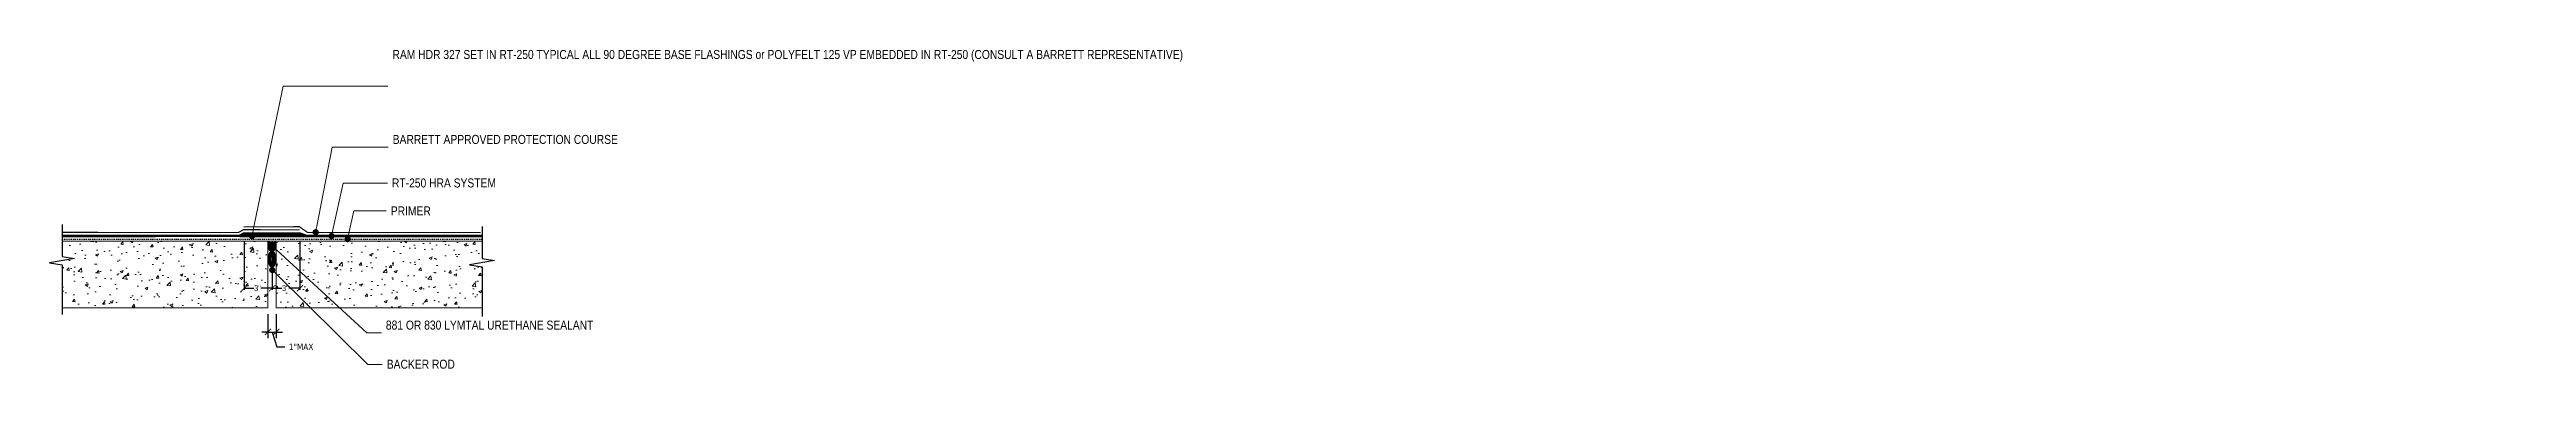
# Model space of a CAD drawing. Header units: feet. Extents: x -335 to 384, y -12 to 38.
# Drawn here: x 85.9 to 383.7, y -7.5 to 31.3 of the extents above; entities that cross this region are included whole.
import ezdxf
from ezdxf import colors
from ezdxf.entities.mleader import LeaderData, LeaderLine
from ezdxf.math import Vec2, Vec3

# ---------------------------------------------------------------- set-up
doc = ezdxf.new("R2010")
doc.units = ezdxf.units.FT
doc.header["$MEASUREMENT"] = 0
doc.linetypes.add('Dashed - Dense', pattern=[0.8, 0.5, -0.3])
doc.linetypes.add('DASHED2', pattern=[0.1875, 0.125, -0.0625])
for name, color, linetype, lineweight in [('00 Masonry Others', 190, 'Continuous', 0), ('Dimensions', 20, 'Continuous', 0), ('New_G - Drawings.2D_Pen_No__7', 7, 'Continuous', 0), ('Others', 190, 'Continuous', 0), ('RAM HDR 327', 63, 'Continuous', 0), ('RT-250 HRA SYSTEM LIQUID', 241, 'Continuous', 0), ('RT-250 HRA SYSTEM MESH', 3, 'Continuous', 0), ('Text', 20, 'Continuous', 0)]:
    doc.layers.add(name, color=color, linetype=linetype, lineweight=lineweight)
for name, color, linetype, lineweight, true_color in [('Drafting Fills_Pen_No__116', 253, 'Continuous', 0, 0xa6a6a6), ('New_Drafting Fills_Pen_No__49', 139, 'Continuous', 0, 0x2e5b5c), ('Protection Course', 99, 'Dashed - Dense', 0, 0x216123)]:
    doc.layers.add(name, color=color, linetype=linetype, lineweight=lineweight, true_color=true_color)
doc.layers.add('Primer', color=32, linetype='DASHED2')
doc.styles.add('Annotative', font='tahoma.ttf')
doc.styles.get("Standard").update_dxf_attribs({"font": 'ARIALN.TTF'})
doc.dimstyles.new('Annotative', dxfattribs={"dimscale": 0, "dimtxt": 0.09375, "dimasz": 0.09375, "dimexe": 0.09375, "dimexo": 0.09375, "dimgap": 0.0625, "dimtad": 0, "dimtih": 1, "dimtoh": 1, "dimlfac": -1, "dimzin": 3, "dimdsep": 46, "dimlunit": 4, "dimtxsty": 'Annotative', "dimblk": 'ARCHTICK', "dimcen": 0.09, "dimclrd": 256, "dimclre": 256, "dimclrt": 256, "dimadec": 0, "dimazin": 2, "dimtfac": 1, "dimtix": 1, "dimtofl": 0, "dimtmove": 1, "dimatfit": 1, "dimldrblk": 'CLOSEDBLANK', "dimfxl": 1, "dimtfill": 1, "dimtolj": 1, "dimtzin": 0, "dimarcsym": 0})
doc.dimstyles.get("Standard").update_dxf_attribs({"dimtxt": 0.18, "dimasz": 0.18, "dimexe": 0.18, "dimexo": 0.0625, "dimgap": 0.09, "dimtad": 0, "dimtih": 1, "dimtoh": 1, "dimdec": 4, "dimzin": 0, "dimdsep": 46, "dimtxsty": 'Standard', "dimcen": 0.09, "dimadec": 0, "dimazin": 0, "dimtfac": 1, "dimtdec": 4, "dimtofl": 0, "dimtmove": 0, "dimatfit": 3, "dimfxl": 1, "dimtolj": 1, "dimtzin": 0, "dimarcsym": 0})

msp = doc.modelspace()

# ---------------------------------------------------------------- blocks, each defined once
blk = doc.blocks.new('_ArchTick')
at = {"color": 0, "linetype": 'ByBlock', "const_width": 0.15}
blk.add_lwpolyline([(-0.5, -0.5), (0.5, 0.5)], dxfattribs=at)
blk = doc.blocks.new('*D78')
at = {"layer": 'Defpoints', "color": 0, "transparency": 16777216}
for p in [(112.14, 0.2), (113.14, 0.2)]:
    blk.add_point(p, dxfattribs=at)
at = {"layer": 'Dimensions', "lineweight": -2, "transparency": 16777216}
for p, q in [((112.14, -2.71), (111.39, -2.71)), ((112.14, -0.55), (112.14, -3.46)), ((112.64, -2.71), (113.19, -4.49)), ((113.14, -0.55), (113.14, -3.46)), ((113.14, -2.71), (113.89, -2.71)), ((113.19, -4.49), (114.19, -4.49))]:
    blk.add_line(p, q, dxfattribs=at)
at = {"layer": 'Dimensions', "lineweight": -2, "transparency": 16777216, "xscale": 0.75, "yscale": 0.75, "zscale": 0.75}
blk.add_blockref('_ArchTick', (112.14, -2.71), dxfattribs=at)
at = {"layer": 'Dimensions', "transparency": 16777216, "insert": (116.13, -4.49), "char_height": 0.75, "attachment_point": 5, "style": 'Annotative', "bg_fill": 3, "box_fill_scale": 1.25, "bg_fill_color": 9, "bg_fill_true_color": 13158600, "bg_fill_transparency": 0}
blk.add_mtext('\\A1;1"MAX', dxfattribs=at)
at = {"layer": 'Defpoints', "color": 0, "transparency": 16777216}
blk.add_point((113.14, -2.71), dxfattribs=at)
at = {"layer": 'Dimensions', "lineweight": -2, "transparency": 16777216}
blk.add_line((112.14, -2.71), (113.14, -2.71), dxfattribs=at)
at = {"layer": 'Dimensions', "lineweight": -2, "transparency": 16777216, "xscale": 0.75, "yscale": 0.75, "zscale": 0.75, "rotation": 180}
blk.add_blockref('_ArchTick', (113.14, -2.71), dxfattribs=at)
blk = doc.blocks.new('_ClosedBlank')
at = {"color": 0, "linetype": 'ByBlock', "lineweight": -2}
for p, q in [((-1, 0.2), (0, 0)), ((-1, 0.2), (-1, -0.2)), ((0, 0), (-1, -0.2))]:
    blk.add_line(p, q, dxfattribs=at)
blk = doc.blocks.new('_Dot')
at = {"color": 0, "linetype": 'ByBlock', "lineweight": -2}
blk.add_line((-0.5, 0), (-1, 0), dxfattribs=at)
at = {"color": 0, "linetype": 'ByBlock', "const_width": 0.5}
blk.add_lwpolyline([(-0.25, 0, 1), (0.25, 0, 1)], format="xyb", close=True, dxfattribs=at)
blk = doc.blocks.new('*D79')
at = {"layer": 'Defpoints', "color": 0, "transparency": 16777216}
for p in [(109.28, 8.22), (112.64, 8.22), (112.64, 2.56)]:
    blk.add_point(p, dxfattribs=at)
at = {"layer": 'Dimensions', "color": 0, "lineweight": -2, "transparency": 16777216}
for p, q in [((109.28, 8.16), (109.28, 2.38)), ((112.64, 8.16), (112.64, 2.38)), ((109.28, 2.56), (110.46, 2.56)), ((112.64, 2.56), (111.3, 2.56))]:
    blk.add_line(p, q, dxfattribs=at)
at = {"layer": 'Dimensions', "color": 0, "lineweight": -2, "transparency": 16777216, "xscale": 0.75, "yscale": 0.75, "zscale": 0.75, "rotation": 180}
blk.add_blockref('_ArchTick', (109.28, 2.56), dxfattribs=at)
at = {"layer": 'Dimensions', "color": 0, "lineweight": -2, "transparency": 16777216, "xscale": 0.75, "yscale": 0.75, "zscale": 0.75}
blk.add_blockref('_ArchTick', (112.64, 2.56), dxfattribs=at)
at = {"layer": 'Dimensions', "color": 0, "transparency": 16777216, "insert": (110.88, 2.56), "char_height": 0.7, "attachment_point": 5}
blk.add_mtext('\\A1;3"', dxfattribs=at)
blk = doc.blocks.new('*D80')
at = {"layer": 'Defpoints', "color": 0, "transparency": 16777216}
for p in [(112.64, 8.23), (115.99, 8.22), (115.99, 2.56)]:
    blk.add_point(p, dxfattribs=at)
at = {"layer": 'Dimensions', "color": 0, "lineweight": -2, "transparency": 16777216}
for p, q in [((112.64, 8.16), (112.64, 2.38)), ((115.99, 8.16), (115.99, 2.38)), ((112.64, 2.56), (113.81, 2.56)), ((115.99, 2.56), (114.65, 2.56))]:
    blk.add_line(p, q, dxfattribs=at)
at = {"layer": 'Dimensions', "color": 0, "lineweight": -2, "transparency": 16777216, "xscale": 0.75, "yscale": 0.75, "zscale": 0.75, "rotation": 180}
blk.add_blockref('_ArchTick', (112.64, 2.56), dxfattribs=at)
at = {"layer": 'Dimensions', "color": 0, "lineweight": -2, "transparency": 16777216, "xscale": 0.75, "yscale": 0.75, "zscale": 0.75}
blk.add_blockref('_ArchTick', (115.99, 2.56), dxfattribs=at)
at = {"layer": 'Dimensions', "color": 0, "transparency": 16777216, "insert": (114.23, 2.56), "char_height": 0.7, "attachment_point": 5}
blk.add_mtext('\\A1;3"', dxfattribs=at)

# ---------------------------------------------------------------- dimensions: what is measured, and where the dimension line sits
at = {"layer": 'Dimensions'}
for base, p1, p2, picture, middle in [((112.63544, 2.55937), (109.28337, 8.22492), (112.63544, 8.22352), '*D79', (110.87926, 2.55937)), ((115.99023, 2.55937), (112.63817, 8.22635), (115.99023, 8.2239), '*D80', (114.23406, 2.55937))]:
    dim = msp.add_linear_dim(base=base, p1=p1, p2=p2, text='3"', dimstyle='Standard', override={"dimtxt": 0.7, "dimasz": 0.75, "dimblk1": 'ArchTick', "dimblk2": 'ArchTick', "dimsah": 1}, dxfattribs=at)
    dim.commit()
    dim.dimension.update_dxf_attribs({"geometry": picture, "text_midpoint": middle, "dimtype": 160})

# ---------------------------------------------------------------- hatches: boundary and pattern name
at = {"layer": 'Drafting Fills_Pen_No__116', "linetype": 'Continuous'}
h = msp.add_hatch(color=256, dxfattribs=at)
edge = h.paths.add_edge_path()
edge.add_ellipse((112.62683, 6.05988), major_axis=(0, 0.97657), ratio=0.505707059, start_angle=109.8627849, end_angle=430.1371389)
edge.add_line((112.14102, 6.23539), (112.14102, 5.88438))
edge = h.paths.add_edge_path(flags=16)
edge.add_ellipse((112.62683, 6.05988), major_axis=(-0.00462, 0.33938), ratio=0.412876162, start_angle=0, end_angle=360)
at = {"layer": 'New_Drafting Fills_Pen_No__49'}
h = msp.add_hatch(color=256, dxfattribs=at)
h.dxf.hatch_style = 1
h.paths.add_polyline_path([(112.14102, 7.22458, 0.352873908), (113.13444, 7.23257), (113.13444, 8.22645, -0.36128849), (112.14203, 8.22645)])
at = {"layer": 'Others'}
h = msp.add_hatch(dxfattribs=at)
h.set_pattern_fill('CONCRETE_C', color=256, scale=0.5, pattern_type=2)
h.set_pattern_definition([(50, (-350.8364, 183.7262), (3.586301, -0.31376), [0.375, -4.125]), (355, (-350.8364, 183.7262), (-0.693757, 3.76096), [0.3, -3.3]), (100.4514, (-350.5376, 183.7), (2.892547, 3.447198), [0.3187, -3.50571]), (46.1842, (-350.8364, 184.726), (5.336205, -0.827595), [0.5625, -6.1875]), (96.6356, (-350.3917, 184.657), (4.673314, 4.87059), [0.47805, -5.258565]), (351.1842, (-350.8364, 184.726), (4.67331, 4.870593), [0.45, -4.95]), (21, (-350.3364, 184.4762), (2.984535, -2.013094), [0.375, -4.125]), (326, (-350.3364, 184.4762), (1.216577, 3.62575), [0.3, -3.3]), (71.4514, (-350.0877, 184.3084), (4.201113, 1.612652), [0.3187, -3.50571]), (37.5, (-350.8364, 183.7262), (0.0607993, 1.6644693), [0, -3.26, 0, -3.35, 0, -3.3125]), (7.5, (-350.8364, 183.7262), (1.3153477, 1.9720586), [0, -1.91, 0, -3.185, 0, -1.2625]), (327.5, (-351.9514, 183.7262), (2.6691122, -0.1127744), [0, -1.25, 0, -3.9, 0, -5.175]), (317.5, (-352.4514, 183.7262), (2.915931, 0.500525), [0, -1.625, 0, -2.59, 0, -3.675])])
h.paths.add_polyline_path([(87.38136, 8.22645), (87.38136, 0.19629), (112.14203, 0.1963), (112.14203, 8.22645)])
h.paths.add_polyline_path([(137.89512, 0.1963), (137.89512, 8.22645), (113.13444, 8.22645), (113.13444, 0.19629)])

# ---------------------------------------------------------------- linework, layer by layer
at = {"linetype": 'Continuous'}
for points in [[(87.37582, 10.23456), (87.37584, 6.37418), (88.87585, 6.12418), (85.87585, 5.62417), (87.37585, 5.37418), (87.37588, -0.58107)], [(137.89284, 9.99238), (137.89286, 6.132), (139.39286, 5.88201), (136.39287, 5.38199), (137.89287, 5.132), (137.8929, -0.82325)]]:
    msp.add_lwpolyline(points, dxfattribs=at)
at = {"layer": '00 Masonry Others'}
msp.add_line((113.13444, 8.22645), (112.14203, 8.22645), dxfattribs=at)
at = {"layer": 'New_Drafting Fills_Pen_No__49'}
msp.add_lwpolyline([(112.14203, 8.22645, 0.36128849), (113.13444, 8.22645), (113.13444, 7.23257, -0.352873908), (112.14102, 7.22458)], format="xyb", close=True, dxfattribs=at)
at = {"layer": 'New_G - Drawings.2D_Pen_No__7', "linetype": 'Continuous'}
for major_axis, ratio in [((0, 0.97657), 0.505707059), ((-0.00462, 0.33938), 0.412876162)]:
    msp.add_ellipse((112.62683, 6.05988), major_axis=major_axis, ratio=ratio, dxfattribs=at)
at = {"layer": 'Others'}
for points in [[(87.38136, 0.19629), (112.14203, 0.1963), (112.14203, 8.22645), (87.38136, 8.22645), (87.38136, 6.37326)], [(137.89512, 6.13162), (137.89512, 8.22645), (113.13444, 8.22645), (113.13444, 0.19629), (137.89512, 0.1963)]]:
    msp.add_lwpolyline(points, dxfattribs=at)
at = {"layer": 'Primer'}
msp.add_lwpolyline([(87.35622, 8.46843), (137.89829, 8.45767)], dxfattribs=at)
at = {"layer": 'Protection Course', "linetype": 'Dashed - Dense', "const_width": 0.14148}
for points in [[(87.37258, 9.27603), (108.60297, 9.27088), (109.19768, 9.60143), (115.96174, 9.58273)], [(137.71998, 9.27025), (116.90986, 9.2651), (115.92385, 9.95872), (109.23236, 9.94002)]]:
    msp.add_lwpolyline(points, dxfattribs=at)
at = {"layer": 'RAM HDR 327', "const_width": 0.05}
msp.add_lwpolyline([(109.28109, 8.84913), (115.98735, 8.84913)], dxfattribs=at)
at = {"layer": 'RT-250 HRA SYSTEM LIQUID', "const_width": 0.3}
for points in [[(87.37605, 8.85205), (108.70723, 8.85578), (109.24541, 9.14764), (112.09827, 9.14764), (116.01888, 9.14251), (116.74481, 8.84352), (137.89664, 8.84935)], [(116.7134, 8.84203), (108.7446, 8.85299)]]:
    msp.add_lwpolyline(points, dxfattribs=at)
at = {"layer": 'RT-250 HRA SYSTEM MESH'}
msp.add_lwpolyline([(87.37605, 8.85205), (108.70723, 8.85578), (109.24541, 9.14764), (112.09827, 9.14764), (116.01888, 9.14251), (116.74481, 8.84352), (137.89664, 8.84935)], dxfattribs=at)

msp.set_redraw_order([(e.dxf.handle, doc.entitydb.next_handle()) for e in msp.query("TEXT MTEXT ATTDEF DIMENSION ARC_DIMENSION")])  # texts and dimensions are drawn at this point

# ---------------------------------------------------------------- leaders
at = {"layer": 'Text'}
ml = msp.add_multileader_mtext('Standard', dxfattribs=at)
ml.set_content('RAM HDR 327 SET IN RT-250 TYPICAL ALL 90 DEGREE BASE FLASHINGS or POLYFELT 125 VP EMBEDDED IN RT-250 (CONSULT A BARRETT REPRESENTATIVE)', color=256)
ml.set_leader_properties(color=256, lineweight=0)
ml.set_arrow_properties(name='DOT')
ml.build(insert=Vec2(0, 0))
ml.multileader.update_dxf_attribs({"text_left_attachment_type": 2, "text_right_attachment_type": 2, "dogleg_length": 0.36, "arrow_head_size": 0.75, "scale": 12})
ctx = ml.context
ctx.base_point, ctx.scale, ctx.char_height, ctx.arrow_head_size, ctx.landing_gap_size, ctx.plane_origin = Vec3(126.576, 26.87867), 12, 1.08, 0.75, 0.54, Vec3(116.61532, 8.71536)
ctx.left_attachment, ctx.right_attachment = 2, 2
notes = []
notes.append((ctx, [(1, (1, 1, 0), (113.97076, 26.87867), (1, 0), 12.60523, [(0, [(110.22861, 8.83401)], 0, [])])]))
ctx.mtext.insert, ctx.mtext.width, ctx.mtext.defined_height, ctx.mtext.flow_direction = Vec3(127.116, 31.22531), 19.9214836, 4.8314, 5
ml = msp.add_multileader_mtext('Standard', dxfattribs=at)
ml.set_content('BARRETT APPROVED PROTECTION COURSE', color=256)
ml.set_leader_properties(color=256, lineweight=0)
ml.set_arrow_properties(name='DOT')
ml.build(insert=Vec2(0, 0))
ml.multileader.update_dxf_attribs({"text_left_attachment_type": 2, "text_right_attachment_type": 2, "dogleg_length": 0.36, "arrow_head_size": 0.75, "scale": 12})
ctx = ml.context
ctx.base_point, ctx.scale, ctx.char_height, ctx.arrow_head_size, ctx.landing_gap_size, ctx.plane_origin = Vec3(126.59919, 19.53713), 12, 1.08, 0.75, 0.54, Vec3(76.27626, 18.29853)
ctx.left_attachment, ctx.right_attachment = 2, 2
notes.append((ctx, [(0, (1, 1, 0), (119.86, 19.53713), (1, 0), 6.73919, [(0, [(117.88102, 9.29444)], 0, [])])]))
ctx.mtext.insert, ctx.mtext.width, ctx.mtext.flow_direction = Vec3(127.13919, 21.00549), 15.071916, 5
ml = msp.add_multileader_mtext('Standard', dxfattribs=at)
ml.set_content('RT-250 HRA SYSTEM', color=256)
ml.set_leader_properties(color=256, lineweight=0)
ml.set_arrow_properties(name='DOT')
ml.build(insert=Vec2(0, 0))
ml.multileader.update_dxf_attribs({"text_left_attachment_type": 2, "text_right_attachment_type": 2, "dogleg_length": 0.36, "arrow_head_size": 0.75, "scale": 12})
ctx = ml.context
ctx.base_point, ctx.scale, ctx.char_height, ctx.arrow_head_size, ctx.landing_gap_size, ctx.plane_origin = Vec3(126.51214, 15.20939), 12, 1.08, 0.75, 0.54, Vec3(72.05914, 17.84565)
ctx.left_attachment, ctx.right_attachment = 2, 2
notes.append((ctx, [(0, (1, 1, 0), (121.17928, 15.20939), (1, 0), 5.33287, [(0, [(119.78837, 8.83981)], 0, [])])]))
ctx.mtext.insert, ctx.mtext.flow_direction = Vec3(127.05214, 15.76818), 5
ml = msp.add_multileader_mtext('Standard', dxfattribs=at)
ml.set_content('PRIMER', color=256)
ml.set_leader_properties(color=256, lineweight=0)
ml.set_arrow_properties(name='DOT')
ml.build(insert=Vec2(0, 0))
ml.multileader.update_dxf_attribs({"text_left_attachment_type": 2, "text_right_attachment_type": 2, "dogleg_length": 0.36, "arrow_head_size": 0.75, "scale": 12})
ctx = ml.context
ctx.base_point, ctx.scale, ctx.char_height, ctx.arrow_head_size, ctx.landing_gap_size, ctx.plane_origin = Vec3(126.37443, 11.86634), 12, 1.08, 0.75, 0.54, Vec3(67.90025, 17.40354)
ctx.left_attachment, ctx.right_attachment = 2, 2
notes.append((ctx, [(0, (1, 1, 0), (122.47594, 11.86634), (1, 0), 3.89849, [(0, [(121.71952, 8.46981)], 0, [])])]))
ctx.mtext.insert, ctx.mtext.width, ctx.mtext.flow_direction = Vec3(126.91443, 12.40634), 21.4012623, 5
for ctx, leaders in notes:
    for number, flags, end, landing, length, lines in leaders:
        leader = LeaderData()
        leader.index, (leader.has_last_leader_line, leader.has_dogleg_vector, leader.attachment_direction) = number, flags
        leader.last_leader_point, leader.dogleg_vector, leader.dogleg_length = Vec3(end), Vec3(landing), length
        for number, points, colour, breaks in lines:
            line = LeaderLine()
            line.index, line.vertices, line.color, line.breaks = number, Vec3.list(points), colors.encode_raw_color(colour), breaks
            leader.lines.append(line)
        ctx.leaders.append(leader)

# ---------------------------------------------------------------- next in the draw order: dimensions: what is measured, and where the dimension line sits
at = {"layer": 'Dimensions'}
dim = msp.add_linear_dim(base=(113.13509, -2.70537), p1=(112.14123, 0.196), p2=(113.13509, 0.19655), text='1"MAX', dimstyle='Annotative', override={"dimscale": 0}, dxfattribs=at)
dim.commit()
dim.dimension.update_dxf_attribs({"geometry": '*D78', "text_midpoint": (114.69353, -4.48863), "dimtype": 160})

# ---------------------------------------------------------------- next in the draw order: leaders
at = {"layer": 'Text'}
ml = msp.add_multileader_mtext('Standard', dxfattribs=at)
ml.set_content('881 OR 830 LYMTAL URETHANE SEALANT', color=256)
ml.set_leader_properties(color=256, lineweight=0)
ml.set_arrow_properties(name='DOT')
ml.build(insert=Vec2(0, 0))
ml.multileader.update_dxf_attribs({"text_left_attachment_type": 2, "text_right_attachment_type": 2, "dogleg_length": 0.36, "arrow_head_size": 0.75, "scale": 12})
ctx = ml.context
ctx.base_point, ctx.scale, ctx.char_height, ctx.arrow_head_size, ctx.landing_gap_size, ctx.plane_origin = Vec3(125.77983, -2.80424), 12, 1.08, 0.75, 0.54, Vec3(66.27419, 3.78314)
ctx.left_attachment, ctx.right_attachment = 2, 2
notes = []
notes.append((ctx, [(0, (1, 1, 0), (124.03942, -2.80424), (1, 0), 1.74041, [(0, [(112.65868, 7.63127)], 0, [])])]))
ctx.mtext.insert, ctx.mtext.width, ctx.mtext.flow_direction = Vec3(126.31983, -1.33588), 12.8440499, 5
ml = msp.add_multileader_mtext('Standard', dxfattribs=at)
ml.set_content('BACKER ROD', color=256)
ml.set_leader_properties(color=256, lineweight=0)
ml.set_arrow_properties(name='DOT')
ml.build(insert=Vec2(0, 0))
ml.multileader.update_dxf_attribs({"text_left_attachment_type": 2, "text_right_attachment_type": 2, "dogleg_length": 0.36, "arrow_head_size": 0.75, "scale": 12})
ctx = ml.context
ctx.base_point, ctx.scale, ctx.char_height, ctx.arrow_head_size, ctx.landing_gap_size, ctx.plane_origin = Vec3(125.89245, -6.59909), 12, 1.08, 0.75, 0.54, Vec3(66.27419, 0.89906)
ctx.left_attachment, ctx.right_attachment = 2, 2
notes.append((ctx, [(0, (1, 1, 0), (124.15204, -6.59909), (1, 0), 1.74041, [(0, [(112.65868, 4.74719)], 0, [])])]))
ctx.mtext.insert, ctx.mtext.width, ctx.mtext.flow_direction = Vec3(126.43245, -6.0403), 21.4012623, 5
for ctx, leaders in notes:
    for number, flags, end, landing, length, lines in leaders:
        leader = LeaderData()
        leader.index, (leader.has_last_leader_line, leader.has_dogleg_vector, leader.attachment_direction) = number, flags
        leader.last_leader_point, leader.dogleg_vector, leader.dogleg_length = Vec3(end), Vec3(landing), length
        for number, points, colour, breaks in lines:
            line = LeaderLine()
            line.index, line.vertices, line.color, line.breaks = number, Vec3.list(points), colors.encode_raw_color(colour), breaks
            leader.lines.append(line)
        ctx.leaders.append(leader)

doc.saveas('drawing.dxf')
